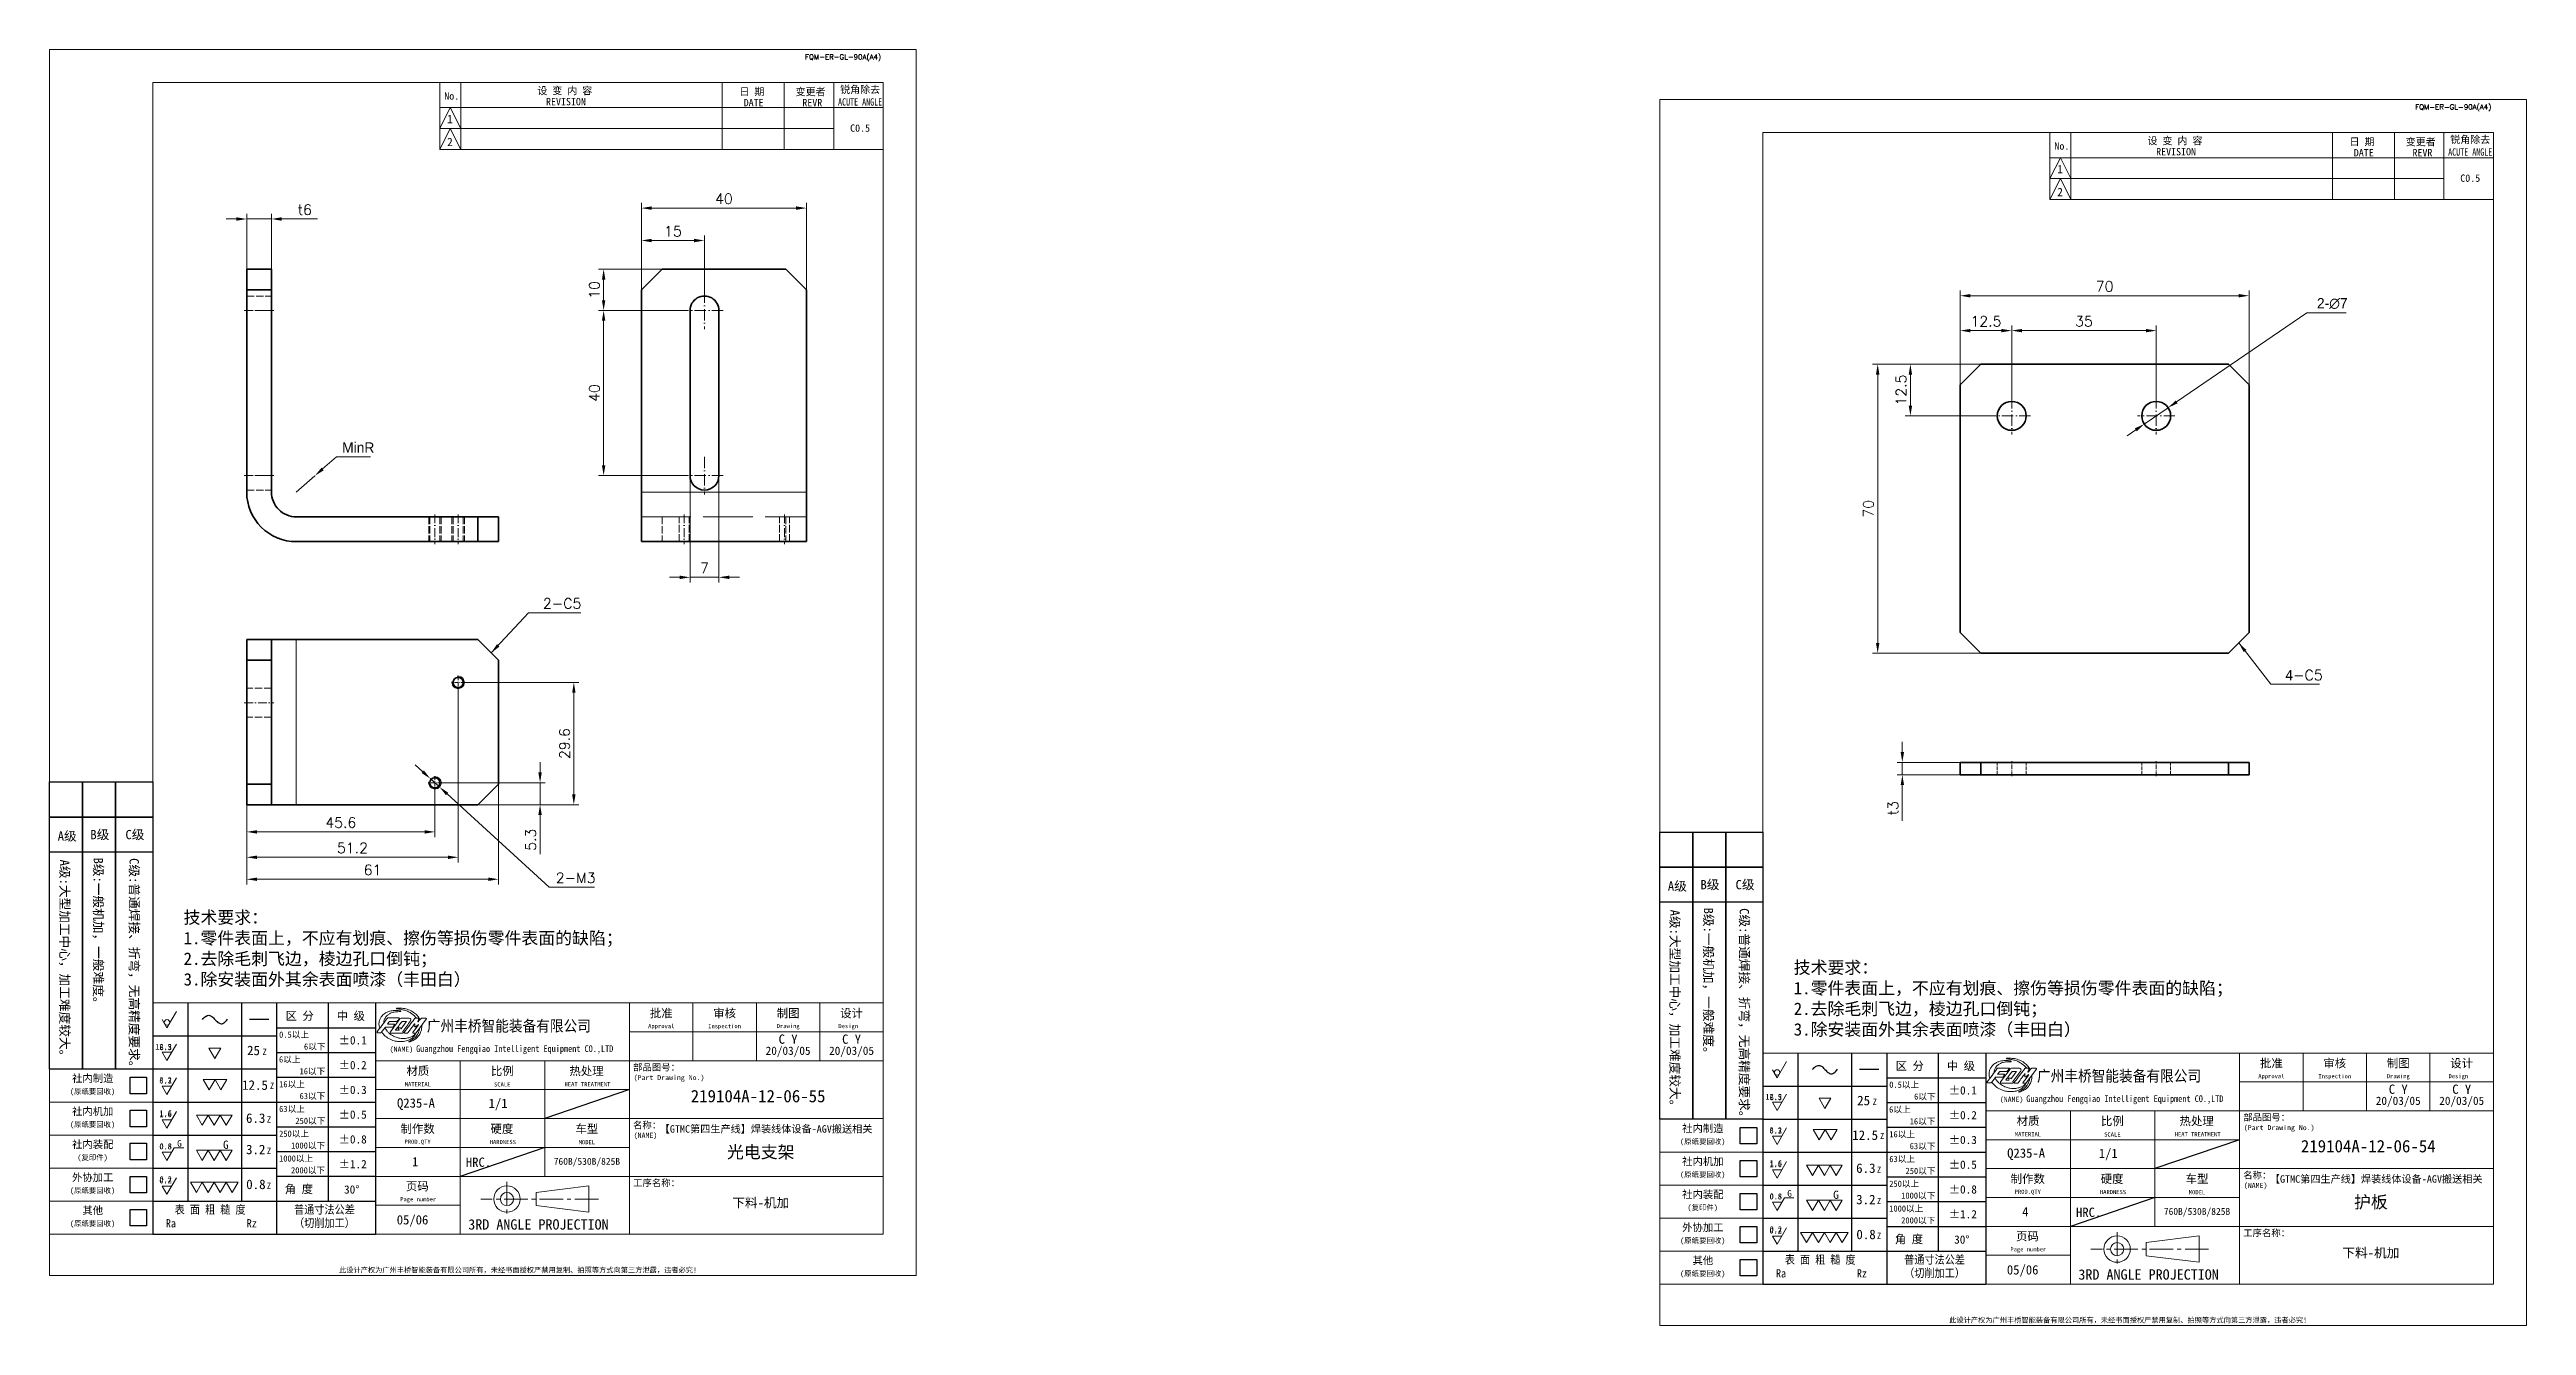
# Model space of a CAD drawing. Header units: millimetres. Extents: x -168473 to -148463, y 295526 to 306160.
# Drawn here: x -165529 to -164929, y 305098 to 305408 of the extents above; entities that cross this region are included whole.
import ezdxf
from ezdxf.enums import TextEntityAlignment as Align

# ---------------------------------------------------------------- set-up
doc = ezdxf.new("R2010")
doc.units = ezdxf.units.MM
for name, pattern in [('CENTER2', [28.575, 19.05, -3.175, 3.175, -3.175]), ('DASHDOT', [18.5, 12, -3, 0.5, -3]), ('DASHED', [15, 12, -3])]:
    doc.linetypes.add(name, pattern=pattern)
for name, color, linetype, lineweight in [('A4', 3, 'Continuous', 20), ('图框', 7, 'Continuous', 20), ('尺寸线', 3, 'Continuous', 13), ('文字', 1, 'Continuous', 13), ('细实线', 4, 'Continuous', 25)]:
    doc.layers.add(name, color=color, linetype=linetype, lineweight=lineweight)
doc.layers.add('MARK', color=7, linetype='Continuous')
doc.styles.add('CH-1', font='')
doc.styles.add('MX_NOTE_STANDARD', font='txt.shx', dxfattribs={"bigfont": 'extfont.shx'})
doc.styles.get("Standard").update_dxf_attribs({"font": 'txt', "bigfont": 'gbcbig.shx'})
doc.styles.get('CH-1').set_extended_font_data('SimSun')
doc.dimstyles.new('副本01', dxfattribs={"dimtxt": 2.5, "dimasz": 2.5, "dimexe": 1.25, "dimexo": 0, "dimgap": 1, "dimtad": 1, "dimdsep": 46, "dimtxsty": 'Standard', "dimcen": 1, "dimclrd": 3, "dimclre": 3, "dimclrt": 1, "dimadec": 1, "dimazin": 2, "dimtfac": 1, "dimtmove": 0, "dimatfit": 3, "dimfxl": 0, "dimtolj": 1, "dimlwd": -1, "dimlwe": -1, "dimarcsym": 0})
doc.dimstyles.new('副本01$3', dxfattribs={"dimtxt": 2.5, "dimasz": 2.5, "dimexe": 1.25, "dimexo": 0, "dimgap": 1, "dimtad": 1, "dimtih": 1, "dimtoh": 1, "dimdsep": 46, "dimtxsty": 'Standard', "dimcen": 1, "dimclrd": 3, "dimclre": 3, "dimclrt": 1, "dimadec": 1, "dimazin": 2, "dimtfac": 1, "dimtmove": 0, "dimatfit": 3, "dimfxl": 0, "dimtolj": 1, "dimlwd": -1, "dimlwe": -1, "dimarcsym": 0})
doc.dimstyles.new('副本01$4', dxfattribs={"dimtxt": 2.5, "dimasz": 2.5, "dimexe": 1.25, "dimexo": 0, "dimgap": 1, "dimtad": 1, "dimtih": 1, "dimtoh": 1, "dimdsep": 46, "dimtxsty": 'Standard', "dimcen": 1, "dimclrd": 3, "dimclre": 3, "dimclrt": 1, "dimadec": 1, "dimazin": 2, "dimtfac": 1, "dimtmove": 0, "dimatfit": 3, "dimfxl": 0, "dimtolj": 1, "dimlwd": -1, "dimlwe": -1, "dimarcsym": 0})

msp = doc.modelspace()

# ---------------------------------------------------------------- texts
at = {"layer": '尺寸线', "color": 1, "char_height": 2.5, "width": 22.13983, "attachment_point": 7}
for s, insert in [('\\A1;2-C5', (-165409.633, 305272.074, 250.081)), ('\\A1;{\\Fg13f12d,@extfont2|c134;4}-C5', (-164987.479, 305254.735))]:
    msp.add_mtext(s, dxfattribs=dict(at, insert=insert))
at = {"layer": '文字', "color": 1, "linetype": 'Continuous', "style": 'CH-1'}
for s, height, p in [('219104A-12-06-55', 3, (-165357.494, 305153.944)), ('Q235-A', 2.25, (-165440.389, 305152.028)), ('1/1', 2.25, (-165420.493, 305152.028)), ('【GTMC第四生产线】焊装线体设备-AGV搬送相关', 1.8, (-165355.57, 305146.071, 250.081)), ('219104A-12-06-54', 3, (-164967.398, 305141.816, -250.081)), ('1', 2.25, (-165440.58, 305138.072)), ('光电支架', 3, (-165356.856, 305140.482)), ('Q235-A', 2.25, (-165050.292, 305139.901, -250.081)), ('1/1', 2.25, (-165030.396, 305139.901, -250.081)), ('【GTMC第四生产线】焊装线体设备-AGV搬送相关', 1.8, (-164965.473, 305133.943)), ('05/06', 2.25, (-165441.222, 305123.816)), ('4', 2.25, (-165050.484, 305125.945, -250.081)), ('护板', 3, (-164966.76, 305128.355, -250.081)), ('05/06', 2.25, (-165051.125, 305111.688, -250.081))]:
    msp.add_text(s, height=height, dxfattribs=at).set_placement(p, align=Align.MIDDLE)
at = {"layer": '文字', "color": 1, "linetype": 'Continuous', "char_height": 3, "width": 37773.01773, "attachment_point": 7, "style": 'CH-1'}
for insert in [(-165496.686, 305180.365, 250.081), (-165106.59, 305168.237)]:
    msp.add_mtext('\\A1;技术要求：\\P1.零件表面上，不应有划痕、擦伤等损伤零件表面的缺陷；\\P2.去除毛刺飞边，棱边孔口倒钝；\\P3.除安装面外其余表面喷漆（丰田白）', dxfattribs=dict(at, insert=insert))

# ---------------------------------------------------------------- blocks, each defined once
blk = doc.blocks.new('A$C34C2392C')
at = {"linetype": 'CENTER2', "ltscale": 0.3}
for p, q in [((16.64, 0), (-11.88, 0)), ((-5.53, 4.13), (-5.53, -4.13))]:
    blk.add_line(p, q, dxfattribs=at)
for p, q in [((1.54, 1.6), (14.34, 3.2)), ((1.54, -1.6), (1.54, 1.6)), ((14.34, 3.2), (14.34, -3.2)), ((14.34, -3.2), (1.54, -1.6))]:
    blk.add_line(p, q)
for radius in [3.2, 1.6]:
    blk.add_arc((-5.53, 0), radius, 0, 359.98938)
blk = doc.blocks.new('A$C67844AE1')
for p, q in [((-492, 112), (0, 112)), ((-246, 112), (-246, -112)), ((-184.5, 112), (-184.5, 56)), ((-123, 112), (-123, 56)), ((-61.5, 112), (-61.5, 56)), ((0, -112), (0, 112)), ((-246, 84), (0, 84)), ((-492, 68), (-492, -112)), ((-492, 68), (-492, -112)), ((-492, -112), (-492, 68)), ((-492, 68), (-492, -112)), ((-492, 68), (-492, -112)), ((-492, 68), (-492, -112)), ((-492, 68), (-492, -112)), ((-492, 68), (-492, -112)), ((-492, 68), (-492, -112)), ((-492, -112), (-492, 68)), ((-492, 68), (-492, -112)), ((-492, 68), (-492, -112)), ((-492, 68), (-492, -112)), ((-492, 68), (-492, -112)), ((-492, 56), (0, 56)), ((-410, 56), (-410, -112)), ((-328, 56), (-328, -56)), ((-492, 28), (-246, 28)), ((-492, 0), (0, 0)), ((-492, -28), (-246, -28)), ((-492, -56), (0, -56)), ((-492, -84), (-410, -84)), ((-492, -112), (0, -112))]:
    blk.add_line(p, q)
at = {"color": 4, "ltscale": 0.5}
for p, q in [((-468.4, 96.5), (-477.7, 84.1)), ((-467.1, 97.2), (-459.4, 97.2)), ((-451, 97.2), (-453.6, 97.2)), ((-452.7, 83.1), (-442.9, 96.3)), ((-447.5, 97.2), (-443.3, 97.2)), ((-487, 83.1), (-490.1, 83.1)), ((-482.7, 88.4), (-486.5, 83.4)), ((-478.7, 93.9), (-480.4, 91.7)), ((-477, 82.8), (-466, 82.8)), ((-473.8, 90.8), (-475.1, 88.9)), ((-469.3, 85.8), (-472.6, 85.8)), ((-469.2, 85.9), (-470.1, 87.3)), ((-467.8, 87.8), (-469.9, 87.8)), ((-467.8, 87.8), (-467.4, 87.1)), ((-463.8, 82.8), (-461.4, 82.8))]:
    blk.add_line(p, q, dxfattribs=at)
for centre, radius, start, end in [((-480, 96.4), 1.09, 90, 143.2146), ((-469.2, 97.2), 0.219, 322.847, 90), ((-467.1, 95.6), 1.64, 90, 143.1791), ((-459.4, 95.6), 1.64, 323.504, 90), ((-453.6, 96.7), 0.547, 90, 142.7605), ((-443.3, 96.6), 0.547, 323.5154, 90), ((-490.1, 83.7), 0.547, 143.2146, 270), ((-487, 83.7), 0.547, 270, 322.7804), ((-482.3, 88.1), 0.547, 90, 142.7804), ((-480.4, 91.7), 0.0547, 142.9576, 270), ((-478.7, 93.9), 0.0547, 90, 142.9576), ((-477, 83.6), 0.821, 143.1791, 270), ((-472.6, 85.8), 0.0547, 143.2802, 270), ((-471.7, 94.5), 0.547, 270, 322.847), ((-469.3, 85.8), 0.0547, 270, 30.8735), ((-467.4, 87.1), 0.0547, 209.8404, 323.8117), ((-466.4, 94.1), 0.0547, 90, 143.2802), ((-463.8, 83.4), 0.547, 142.7605, 270), ((-462.2, 94.1), 0.0547, 323.8117, 90), ((-461.4, 83.6), 0.821, 270, 323.3415), ((-455.8, 83.1), 0.274, 143.387, 270), ((-454.1, 91.8), 0.137, 354.5829, 143.4402), ((-453.1, 83.4), 0.547, 270, 323.5154), ((-450.5, 90.9), 0.137, 323.3038, 127.2693)]:
    blk.add_arc(centre, radius, start, end, dxfattribs=at)
for points, knots in [([(-480.8, 97), (-480.9, 96.9), (-481, 96.8), (-481.1, 96.7), (-484.3, 92.4), (-487.4, 88.2), (-490.6, 84)], [-0.084236, -0.084236, -0.084236, -0.084236, 0, 0, 0, 2.885251, 2.885251, 2.885251, 2.885251]), ([(-480, 97.5), (-479.8, 97.5), (-479.7, 97.5), (-479.5, 97.5), (-479.5, 97.5), (-479.5, 97.5), (-479.5, 97.5), (-476.4, 97.5), (-473.2, 97.5), (-470.1, 97.5), (-470.1, 97.5), (-470.1, 97.5), (-470.1, 97.5), (-469.8, 97.5), (-469.5, 97.5), (-469.2, 97.5)], [-0.077734, -0.077734, -0.077734, -0.077734, 0, 0, 0, 0, 0, 0, 1.729211, 1.729211, 1.729211, 1.729211, 1.729211, 1.729211, 1.885805, 1.885805, 1.885805, 1.885805]), ([(-469, 97.1), (-469.2, 96.9), (-469.4, 96.7), (-469.5, 96.5), (-469.5, 96.5), (-469.5, 96.5), (-469.5, 96.5), (-470, 95.8), (-470.6, 95.1), (-471.1, 94.4), (-471.1, 94.4), (-471.1, 94.4), (-471.1, 94.4), (-471.2, 94.3), (-471.2, 94.3), (-471.3, 94.2)], [-0.1423966, -0.1423966, -0.1423966, -0.1423966, 0, 0, 0, 0, 0, 0, 0.4822707, 0.4822707, 0.4822707, 0.4822707, 0.4822707, 0.4822707, 0.529029, 0.529029, 0.529029, 0.529029]), ([(-454.1, 97), (-454.2, 96.8), (-454.4, 96.6), (-454.5, 96.4), (-457.7, 92.2), (-460.8, 88.1), (-464, 84), (-464, 83.9), (-464.1, 83.8), (-464.2, 83.7)], [-0.140102, -0.140102, -0.140102, -0.140102, 0, 0, 0, 2.844058, 2.844058, 2.844058, 2.913465, 2.913465, 2.913465, 2.913465]), ([(-451, 97.2), (-451, 97.2), (-450.8, 97.2), (-450.4, 97), (-450.2, 96.5), (-450.3, 95.9), (-450.5, 95.2), (-450.8, 94.5), (-451, 94), (-451.1, 93.7), (-451.1, 93.6), (-451, 93.6), (-450.8, 93.6), (-450.5, 94), (-450, 94.6), (-449.2, 95.5), (-448.6, 96.3), (-448, 96.8), (-447.7, 97.1), (-447.5, 97.2)], [0, 0, 0, 0, 0.047379, 0.11361, 0.198731, 0.32589, 0.467244, 0.599055, 0.733672, 0.758899, 0.77069, 0.790267, 0.820293, 0.867992, 1.054564, 1.278066, 1.476304, 1.62487, 1.711224, 1.711224, 1.711224, 1.711224]), ([(-471.7, 94), (-471.7, 94), (-471.7, 94), (-471.8, 94), (-471.8, 94), (-471.8, 94), (-471.8, 94), (-474.1, 94), (-476.4, 94), (-478.7, 94)], [-0.012966, -0.012966, -0.012966, -0.012966, 0, 0, 0, 0, 0, 0, 1.257183, 1.257183, 1.257183, 1.257183]), ([(-469.9, 87.8), (-470, 87.8), (-470, 87.8), (-470.1, 87.7), (-470.2, 87.7), (-470.2, 87.6), (-470.2, 87.5), (-470.1, 87.4), (-470.1, 87.3), (-470.1, 87.3)], [0, 0, 0, 0, 0.0189462, 0.0330559, 0.0436533, 0.0575788, 0.0766083, 0.0956988, 0.1082528, 0.1082528, 0.1082528, 0.1082528]), ([(-456, 83.3), (-455.9, 83.5), (-455.7, 83.7), (-455.6, 83.9), (-455.6, 83.9), (-455.6, 83.9), (-455.6, 83.9), (-453.8, 86.2), (-452.1, 88.5), (-450.4, 90.9)], [-0.132838, -0.132838, -0.132838, -0.132838, 0, 0, 0, 0, 0, 0, 1.591518, 1.591518, 1.591518, 1.591518])]:
    blk.add_open_spline(points, degree=3, knots=knots, dxfattribs=at)
at = {"color": 3, "ltscale": 0.5}
for points, knots in [([(-488, 87.4), (-488.3, 88.2), (-488.6, 89.5), (-488.8, 91.4), (-488.7, 93), (-488.5, 94.5), (-488, 95.9), (-487.3, 97.3), (-486.5, 98.5), (-485.6, 99.9), (-484.1, 101.2), (-482.1, 102.5), (-479.6, 103.7), (-476.6, 104.5), (-473.5, 104.7), (-470.8, 104.7), (-469, 104.5), (-468.1, 104.3), (-467.6, 104.2), (-467.4, 104.1), (-467.4, 103.8), (-467.5, 103.6), (-467.7, 103.6), (-467.8, 103.6)], [0.033361, 0.033361, 0.033361, 0.033361, 0.471833, 0.793856, 1.06763, 1.327784, 1.632518, 1.904259, 2.171672, 2.434164, 2.811787, 3.221221, 3.771763, 4.287691, 4.918993, 5.487196, 5.736969, 5.935719, 6.004988, 6.011363, 6.068145, 6.111246, 6.151841, 6.151841, 6.151841, 6.151841]), ([(-467.8, 103.6), (-468.7, 103.6), (-471.1, 103.6), (-474.8, 103.2), (-478.3, 101.8), (-481.1, 99.8), (-483, 97.3), (-484, 94.8), (-484, 93.4), (-483.9, 92.9)], [0, 0, 0, 0, 0.511401, 1.333961, 2.006207, 2.544799, 3.201133, 3.690752, 3.982461, 3.982461, 3.982461, 3.982461]), ([(-471.9, 106.8), (-471.9, 106.8), (-471.9, 106.9), (-471.1, 106.9), (-470.1, 107), (-468.3, 106.9), (-466.3, 106.9), (-463.9, 106.7), (-461.4, 105.9), (-458.9, 105.1), (-456.8, 104), (-455, 102.8), (-453.4, 101.6), (-451.6, 99.9), (-450.3, 98.1), (-449.4, 96.7), (-449.1, 95.9), (-449, 95.7)], [0, 0, 0, 0, 0.013513, 0.041806, 0.340693, 0.661167, 1.001786, 1.450195, 1.93793, 2.441413, 2.919246, 3.201062, 3.624217, 4.053268, 4.510623, 4.853859, 4.962074, 4.962074, 4.962074, 4.962074]), ([(-486.1, 83.9), (-485.6, 83.2), (-484.1, 81), (-480.4, 78), (-475.7, 75.7), (-470.4, 74.5), (-465.2, 74.6), (-460.4, 75.6), (-456.8, 77.7), (-454.7, 79.8), (-453.7, 81.1), (-453.4, 81.9), (-453.8, 82), (-453.8, 81.9), (-453.9, 81.8)], [0.008574, 0.008574, 0.008574, 0.008574, 0.511088, 1.461558, 2.551285, 3.372869, 4.408758, 5.360341, 6.07413, 6.646139, 6.965728, 7.014048, 7.055407, 7.097199, 7.097199, 7.097199, 7.097199]), ([(-453.9, 81.8), (-454.2, 81.5), (-455.1, 80.3), (-457.5, 79.1), (-460.3, 78.2), (-463.1, 77.6), (-465.7, 77.6), (-468.2, 77.7), (-470.3, 78.3), (-472.4, 78.9), (-474.6, 79.8), (-476.8, 81.1), (-479, 82.6), (-480.7, 84.6), (-482.1, 86.3), (-482.8, 87.5), (-483, 88)], [0, 0, 0, 0, 0.227272, 0.804496, 1.430419, 1.862632, 2.367125, 2.88024, 3.204387, 3.579335, 4.036384, 4.516387, 4.985288, 5.507707, 5.907232, 6.223175, 6.223175, 6.223175, 6.223175]), ([(-449.4, 87.5), (-449.5, 86.9), (-449.6, 86.1), (-449.9, 84.8), (-450.4, 83.8), (-450.8, 82.6), (-451.5, 81.6), (-452.2, 80.2), (-453.2, 79.2), (-454.3, 78), (-455.6, 77.1), (-457, 76.1), (-458.4, 75.4), (-459.2, 74.9), (-459.9, 74.7), (-459.9, 74.2), (-459.7, 74.2), (-459.5, 74.2)], [0.004933, 0.004933, 0.004933, 0.004933, 0.333622, 0.498315, 0.724349, 0.934741, 1.17012, 1.401267, 1.780901, 1.94954, 2.292483, 2.648069, 2.865789, 3.139575, 3.199954, 3.253921, 3.331828, 3.331828, 3.331828, 3.331828]), ([(-459.5, 74.2), (-459.1, 74.3), (-457.8, 74.6), (-455.9, 75.5), (-453.8, 76.8), (-452, 78), (-450.5, 79.8), (-449.2, 81.6), (-448.2, 83.9), (-447.3, 86.8), (-447.3, 89.1), (-447.3, 90.4)], [0, 0, 0, 0, 0.196818, 0.752706, 1.133972, 1.558354, 1.94217, 2.414014, 2.774875, 3.316286, 4.02771, 4.02771, 4.02771, 4.02771])]:
    blk.add_open_spline(points, degree=3, knots=knots, dxfattribs=at)
blk.add_spline([(-471.9, 106.8), (-471.8, 106.5), (-471.3, 106.3), (-470, 106.2), (-468.7, 106), (-466.8, 105.7), (-464.7, 105.2), (-462.9, 104.7), (-461.1, 104), (-459.4, 103.1), (-457.9, 102.2), (-455.3, 100.3), (-454.1, 99.3), (-453.6, 98.7), (-452.3, 97.2)], degree=3, dxfattribs=at)
at = {"color": 4, "ltscale": 0.5}
for points in [[(-476, 88.6), (-478.1, 88.6), (-480.2, 88.6), (-482.3, 88.6)], [(-474.4, 91.6), (-476.4, 91.6), (-478.4, 91.6), (-480.4, 91.6)], [(-466.4, 94.2), (-468.5, 91.4), (-470.5, 88.6), (-472.6, 85.9)], [(-462.2, 94.1), (-463.9, 91.8), (-465.6, 89.4), (-467.3, 87.1)], [(-466.4, 94.2), (-465, 94.2), (-463.6, 94.2), (-462.2, 94.2)], [(-458.1, 94.6), (-460.6, 91.2), (-463.1, 87.8), (-465.6, 84.4)], [(-454.2, 91.9), (-456, 89.4), (-457.9, 86.9), (-460.7, 83.1)], [(-455.8, 82.9), (-454.9, 82.9), (-454, 82.9), (-453.1, 82.9)], [(-454.1, 89.6), (-454.1, 90.3), (-454, 91.1), (-453.9, 91.8)], [(-453.1, 89.1), (-452.3, 89.7), (-451.4, 90.4), (-450.6, 91.1)]]:
    blk.add_open_spline(points, degree=3, dxfattribs=at)
for points in [[(-476, 88.6), (-475.6, 88.6), (-475.4, 88.7), (-475.3, 88.7), (-475.1, 88.9)], [(-473.8, 90.8), (-473.7, 91), (-473.7, 91.2), (-473.8, 91.4), (-474, 91.5), (-474.2, 91.6), (-474.4, 91.6)], [(-465.6, 84.4), (-465.6, 84.3), (-465.6, 84.2), (-465.5, 84), (-465.4, 83.8), (-465.2, 83.4), (-465.1, 83.3), (-465.1, 83.1), (-465.4, 83), (-465.7, 82.9), (-466, 82.8)], [(-454.1, 89.6), (-454.2, 89.2), (-454.1, 89), (-454, 88.8), (-453.8, 88.8), (-453.6, 88.8), (-453.4, 88.9), (-453.1, 89.1)]]:
    blk.add_spline(points, degree=3, dxfattribs=at)
at = {"layer": '细实线', "color": 0, "linetype": 'Continuous'}
for p, q in [((-492, 112), (-492, 56)), ((-492, 68), (-492, -112)), ((-492, 68), (-492, -112)), ((-492, 68), (-492, -112))]:
    blk.add_line(p, q, dxfattribs=at)
at = {"lineweight": 35, "xscale": 4, "yscale": 4, "zscale": 4}
blk.add_blockref('A$C34C2392C', (-342.6, -78), dxfattribs=at)
at = {"style": 'CH-1'}
for s, height, p in [('批准', 8.11, (-215.2, 102.3)), ('审核', 8.11, (-153.8, 102.3)), ('制图', 8.11, (-92.2, 102.3)), ('设计', 8.11, (-30.8, 102.3)), ('Approval', 4.06, (-215.2, 89.1)), ('Inspection', 4.06, (-153.8, 89.1)), ('Drawing', 4.06, (-92.2, 89.1)), ('Design  ', 4.06, (-30.8, 89.1)), ('比例', 8.11, (-369.3, 46.3)), ('MATERIAL', 4.06, (-451.1, 33.3)), ('SCALE', 4.06, (-369.3, 33.1)), ('制作数', 8.11, (-451.3, -9.7)), ('PROD.QTY', 4.06, (-451.3, -22.9)), ('车型', 8.11, (-287.3, -9.7)), ('MODEL', 4.06, (-287.3, -22.9)), ('3RD ANGLE PROJECTION', 10, (-334.2, -102.6))]:
    blk.add_text(s, height=height, dxfattribs=at).set_placement(p, align=Align.MIDDLE)
at = {"lineweight": 35, "style": 'CH-1'}
for s, height, p in [('(NAME)', 4.87, (-478.4, 64.7)), ('部品图号：', 6.49, (-242.5, 46.4)), ('(Part Drawing No.)', 4.868, (-241.9, 37.3)), ('名称：', 6.49, (-242.5, -9.6)), ('(NAME)', 4.87, (-241.9, -18.7)), ('工序名称：', 6.49, (-242.5, -65.6))]:
    blk.add_text(s, height=height, dxfattribs=at).set_placement(p)
at = {"style": 'CH-1'}
blk.add_text('材质', height=8.11, dxfattribs=at).set_placement((-462.1, 42.2))
at = {"lineweight": 35, "style": 'CH-1'}
for s, height, p in [('热处理', 8.11, (-287.6, 46.3)), ('HEAT TREATMENT', 4.055, (-286.7, 33.3)), ('硬度', 8.11, (-369.6, -9.7)), ('HARDNESS', 4.06, (-368.7, -22.7)), ('HRC.', 9, (-392.3, -42.3, -1000.3)), ('页码', 8.11, (-451.6, -65.7)), ('Page number', 4.055, (-450.7, -78.7))]:
    blk.add_text(s, height=height, dxfattribs=at).set_placement(p, align=Align.MIDDLE)
at = {"layer": 'MARK', "style": 'CH-1', "width": 0.9}
blk.add_text('广州丰桥智能装备有限公司', height=10.8, dxfattribs=at).set_placement((-442.4, 84.4))
at = {"layer": 'MARK', "insert": (-452.7, 71), "char_height": 6.5, "width": 556.951, "attachment_point": 1, "style": 'CH-1'}
blk.add_mtext('{\\W0.9;Guangzhou Fengqiao Intelligent Equipment CO.,LTD}', dxfattribs=at)
blk = doc.blocks.new('A$C32AF00EF')
for p, q in [((-1.44, 2.5), (0, 0)), ((0, 0), (2.89, 5))]:
    blk.add_line(p, q)
blk.add_circle((0, 1.67), 0.833)
blk = doc.blocks.new('A$C553B2148')
for p, q in [((1.44, 0), (-1.44, 0)), ((-1.44, 0), (0, -2.5)), ((0, -2.5), (2.89, 2.5))]:
    blk.add_line(p, q)
at = {"style": 'MX_NOTE_STANDARD'}
blk.add_attdef('12.5', text='', height=1.75, dxfattribs=at).set_placement((1.44, 0.28), align=Align.BOTTOM_RIGHT)
blk = doc.blocks.new('A$C1377093C')
for p, q in [((0, 0), (-1.44, 2.5)), ((-1.44, 2.5), (1.44, 2.5)), ((1.44, 2.5), (0, 0))]:
    blk.add_line(p, q)
blk = doc.blocks.new('A$C6D2D6B6B')
for p, q in [((0, 0), (-1.44, 2.5)), ((-1.44, 2.5), (1.44, 2.5)), ((1.44, 2.5), (0, 0)), ((1.44, 2.5), (4.33, 2.5)), ((2.89, 0), (1.44, 2.5)), ((4.33, 2.5), (2.89, 0))]:
    blk.add_line(p, q)
blk = doc.blocks.new('A$C62DD302B')
for p, q in [((-2.89, 0), (-4.33, 2.5)), ((-4.33, 2.5), (-1.44, 2.5)), ((-1.44, 2.5), (-2.89, 0)), ((-1.44, 2.5), (1.44, 2.5)), ((0, 0), (-1.44, 2.5)), ((1.44, 2.5), (0, 0)), ((2.89, 0), (1.44, 2.5)), ((1.44, 2.5), (4.33, 2.5)), ((4.33, 2.5), (2.89, 0))]:
    blk.add_line(p, q)
blk = doc.blocks.new('A$C077E39D2')
for p, q in [((-4.33, -2.5), (-5.77, 0)), ((-5.77, 0), (-2.89, 0)), ((-2.89, 0), (-4.33, -2.5)), ((-2.89, 0), (0, 0)), ((-1.44, -2.5), (-2.89, 0)), ((0, 0), (-1.44, -2.5)), ((1.44, -2.5), (0, 0)), ((0, 0), (2.89, 0)), ((2.89, 0), (1.44, -2.5)), ((4.33, -2.5), (2.89, 0)), ((2.89, 0), (5.77, 0)), ((5.77, 0), (4.33, -2.5))]:
    blk.add_line(p, q)
blk = doc.blocks.new('A$C09D43E00')
for p, q in [((1.15, 2), (-1.15, 2)), ((-1.15, 2), (0, 0)), ((0, 0), (1.78, 3.08)), ((1.78, 3.08), (4.07, 3.08))]:
    blk.add_line(p, q)
at = {"style": 'MX_NOTE_STANDARD'}
blk.add_attdef('12.5', text='', height=1.4, dxfattribs=at).set_placement((1.15, 2.22), align=Align.BOTTOM_RIGHT)
at = {"layer": '细实线', "color": 0, "style": 'CH-1'}
blk.add_text('G', height=1.6, dxfattribs=at).set_placement((2.47, 3.33))
blk = doc.blocks.new('A$C339E5D7D')
for p, q in [((-2.89, 0), (-4.33, 2.5)), ((-4.33, 2.5), (-1.44, 2.5)), ((-1.44, 2.5), (-2.89, 0)), ((-1.44, 2.5), (1.44, 2.5)), ((0, 0), (-1.44, 2.5)), ((1.44, 2.5), (0, 0)), ((2.89, 0), (1.44, 2.5)), ((1.44, 2.5), (4.33, 2.5)), ((4.33, 2.5), (2.89, 0))]:
    blk.add_line(p, q)
at = {"layer": '细实线', "color": 0, "style": 'CH-1'}
blk.add_text('G', height=2, dxfattribs=at).set_placement((2.13, 2.81))
blk = doc.blocks.new('54')
for p, q in [((5360.8, 6053.2), (5468.8, 6053.2)), ((5468.8, 6047.2), (5468.8, 5957.2)), ((5468.8, 6047.2), (5468.8, 5957.2)), ((5468.8, 5957.2), (5468.8, 6047.2)), ((5468.8, 6047.2), (5468.8, 5957.2)), ((5468.8, 6047.2), (5468.8, 5957.2)), ((5468.8, 6047.2), (5468.8, 5957.2)), ((5468.8, 6047.2), (5468.8, 5957.2)), ((5468.8, 6047.2), (5468.8, 5957.2)), ((5468.8, 6047.2), (5468.8, 5957.2)), ((5468.8, 5957.2), (5468.8, 6047.2)), ((5468.8, 6047.2), (5468.8, 5957.2)), ((5468.8, 6047.2), (5468.8, 5957.2)), ((5468.8, 6047.2), (5468.8, 5957.2)), ((5468.8, 6047.2), (5468.8, 5957.2))]:
    blk.add_line(p, q)
at = {"layer": '细实线', "color": 0, "linetype": 'Continuous'}
for p, q in [((5360.8, 6053.2), (5360.8, 5941.2)), ((5377.8, 6053.2), (5377.8, 5957.2)), ((5403.8, 6053.2), (5403.8, 5957.2)), ((5420.8, 6053.2), (5420.8, 5941.2)), ((5445.8, 6053.2), (5445.8, 5957.2)), ((5468.8, 6053.2), (5468.8, 5941.2)), ((5360.8, 6037.2), (5420.8, 6037.2)), ((5407.7, 6045.3), (5417, 6045.3)), ((5420.8, 6041.2), (5468.8, 6041.2)), ((5468.8, 6047.2), (5468.8, 5957.2)), ((5468.8, 6047.2), (5468.8, 5957.2)), ((5468.8, 6047.2), (5468.8, 5957.2)), ((5420.8, 6029.2), (5468.8, 6029.2)), ((5360.8, 6021.2), (5420.8, 6021.2)), ((5420.8, 6017.2), (5468.8, 6017.2)), ((5360.8, 6005.2), (5420.8, 6005.2)), ((5420.8, 6005.2), (5468.8, 6005.2)), ((5360.8, 5989.2), (5420.8, 5989.2)), ((5420.8, 5993.2), (5468.8, 5993.2)), ((5420.8, 5981.2), (5468.8, 5981.2)), ((5360.8, 5973.2), (5420.8, 5973.2)), ((5420.8, 5969.2), (5468.8, 5969.2)), ((5360.8, 5957.2), (5468.8, 5957.2)), ((5360.8, 5957.2), (5468.8, 5957.2)), ((5360.8, 5941.2), (5468.8, 5941.2))]:
    blk.add_line(p, q, dxfattribs=at)
at = {"layer": '细实线', "color": 0, "linetype": 'Continuous', "start_tangent": (0.606347, 0.7952), "end_tangent": (0.584547, 0.81136)}
blk.add_spline([(5384.9, 6045.2), (5386.3, 6046.6), (5388, 6047.2), (5389.5, 6046.6), (5390.9, 6045.2), (5392.4, 6043.8), (5393.9, 6043.1), (5395.6, 6043.8), (5397, 6045.3)], degree=3, dxfattribs=at)
for name, p, xscale, yscale, zscale in [('A$C32AF00EF', (5367.7, 6041.1), 1.600000000000364, 1.600000000000364, 1.600000000000364), ('A$C1377093C', (5390.9, 6026.3), 2, 2, 2), ('A$C6D2D6B6B', (5388.1, 6011.1), 2, 2, 2), ('A$C62DD302B', (5390.6, 5993.9), 2, 2, 2), ('A$C077E39D2', (5390.6, 5966.3), 2, 2, 2)]:
    blk.add_blockref(name, p, dxfattribs=dict(xscale=xscale, yscale=yscale, zscale=zscale))
ref = blk.add_blockref('A$C553B2148', (5367.7, 6029.3), dxfattribs=dict(xscale=1.600000000000364, yscale=1.600000000000364, zscale=1.600000000000364))
ref.add_attrib('12.5', '12.5', dxfattribs={"height": 2.8, "style": 'CH-1'}).set_placement((5370, 6029.8), align=Align.BOTTOM_RIGHT)
ref = blk.add_blockref('A$C553B2148', (5367.7, 6012.9), dxfattribs=dict(xscale=1.600000000000364, yscale=1.600000000000364, zscale=1.600000000000364))
ref.add_attrib('12.5', '6.3', dxfattribs={"height": 2.8, "style": 'CH-1'}).set_placement((5370, 6013.3), align=Align.BOTTOM_RIGHT)
ref = blk.add_blockref('A$C553B2148', (5367.7, 5996.6), dxfattribs=dict(xscale=1.600000000000364, yscale=1.600000000000364, zscale=1.600000000000364))
ref.add_attrib('12.5', '1.6', dxfattribs={"height": 2.8, "style": 'CH-1'}).set_placement((5370, 5997), align=Align.BOTTOM_RIGHT)
at = {"lineweight": 35}
ref = blk.add_blockref('A$C09D43E00', (5367.7, 5976.9), dxfattribs=dict(at, xscale=2, yscale=2, zscale=2))
ref.add_attrib('12.5', '0.8', dxfattribs={"height": 2.8, "style": 'CH-1'}).set_placement((5370, 5981.4), align=Align.BOTTOM_RIGHT)
at = {"lineweight": 35, "xscale": 2, "yscale": 2, "zscale": 2}
blk.add_blockref('A$C339E5D7D', (5390.6, 5976.9), dxfattribs=at)
ref = blk.add_blockref('A$C553B2148', (5367.7, 5964.5), dxfattribs=dict(xscale=1.600000000000364, yscale=1.600000000000364, zscale=1.600000000000364))
ref.add_attrib('12.5', '0.2', dxfattribs={"height": 2.8, "style": 'CH-1'}).set_placement((5370, 5964.9), align=Align.BOTTOM_RIGHT)
at = {"style": 'CH-1', "width": 0.9}
for s, p in [('表 面 粗 糙 度', (5388.6, 5953.2)), ('普通寸法公差', (5444, 5953.2)), ('Ra              Rz', (5389.2, 5946.4)), ('（切削加工）', (5444, 5946.7))]:
    blk.add_text(s, height=4, dxfattribs=at).set_placement(p, align=Align.MIDDLE)
at = {"layer": '细实线', "color": 0, "style": 'CH-1'}
for s, height, p in [('区 分', 4, (5432, 6047)), ('中 级', 4, (5456.8, 6047)), ('0.5以上', 3, (5429.3, 6037.9)), ('6以上', 3, (5427.2, 6025.9)), ('6以下', 3, (5439.3, 6032.1)), ('16以上', 3, (5428.3, 6013.9)), ('16以下', 3, (5438.2, 6020.1)), ('63以上', 3, (5428.3, 6001.9)), ('63以下', 3, (5438.2, 6008.1)), ('250以上', 3, (5429.3, 5989.9)), ('250以下', 3, (5437.2, 5996.1)), ('1000以上', 3, (5430.3, 5977.9)), ('1000以下', 3, (5436.1, 5984.1)), ('角 度', 4, (5431.6, 5963.1)), ('2000以下', 3, (5436.1, 5972.1))]:
    blk.add_text(s, height=height, dxfattribs=at).set_placement(p, align=Align.MIDDLE)
for s, height, p in [('%%P0.1', 4, (5450.9, 6033.1)), ('6.3', 2.94, (5364.1, 6030.3)), ('25', 4.6, (5406.5, 6027.9)), ('Z', 3, (5414, 6028)), ('%%P0.2', 4, (5450.9, 6021.1)), ('3.2', 2.94, (5364.1, 6014.3)), ('12.5', 4.6, (5404.1, 6011.1)), ('Z', 3, (5417.6, 6011.5)), ('%%P0.3', 4, (5450.9, 6009.1)), ('1.6', 2.94, (5364.1, 5998.3)), ('%%P0.5', 4, (5450.9, 5997.1)), ('6.3', 4.6, (5406, 5995.1)), ('Z', 3, (5416.1, 5995.2)), ('%%P0.8', 4, (5450.9, 5985.1)), ('0.8', 2.94, (5364.1, 5982.3)), ('3.2', 4.6, (5406, 5979.9)), ('Z', 3, (5416.1, 5980)), ('%%P1.2', 4, (5450.9, 5973.1)), ('0.2', 2.94, (5364.1, 5966.3)), ('0.8', 4.6, (5406.1, 5963)), ('Z', 3, (5416.1, 5963.1)), ('30°', 4, (5453.5, 5960.8))]:
    blk.add_text(s, height=height, dxfattribs=at).set_placement(p)
blk = doc.blocks.new('fenlei')
at = {"layer": '图框'}
for points in [[(-25, 32), (0, 32), (0, 40), (-25, 40)], [(-25, 24), (0, 24), (0, 32), (-25, 32)], [(-25, 16), (0, 16), (0, 24), (-25, 24)], [(-25, 8), (0, 8), (0, 16), (-25, 16)], [(-25, 0), (0, 0), (0, 8), (-25, 8)]]:
    blk.add_lwpolyline(points, close=True, dxfattribs=at)
at = {"layer": '细实线'}
for points in [[(-5.5, 38), (-1.5, 38), (-1.5, 34), (-5.5, 34)], [(-5.5, 30), (-1.5, 30), (-1.5, 26), (-5.5, 26)], [(-5.5, 22), (-1.5, 22), (-1.5, 18), (-5.5, 18)], [(-5.5, 14), (-1.5, 14), (-1.5, 10), (-5.5, 10)], [(-5.5, 6), (-1.5, 6), (-1.5, 2), (-5.5, 2)]]:
    blk.add_lwpolyline(points, close=True, dxfattribs=at)
at = {"style": 'CH-1'}
for s, height, p in [('社内制造', 1.836, (-14.54, 37.8)), ('(原纸要回收)', 1.285, (-14.58, 34.52)), ('社内机加', 1.836, (-14.54, 29.8)), ('(原纸要回收)', 1.285, (-14.58, 26.52)), ('社内装配', 1.836, (-14.54, 21.8)), ('(复印件)', 1.285, (-14.58, 18.52)), ('外协加工', 1.836, (-14.54, 13.8)), ('(原纸要回收)', 1.285, (-14.58, 10.52)), ('其他', 1.836, (-14.54, 5.8)), ('(原纸要回收)', 1.285, (-14.58, 2.52))]:
    blk.add_text(s, height=height, dxfattribs=at).set_placement(p, align=Align.MIDDLE)
blk = doc.blocks.new('机加分类')
at = {"layer": '细实线'}
for p, q in [((-94, -8.5), (-94, 0)), ((-94, 0), (-86, 0)), ((-86, -8.5), (-86, 0)), ((-86, 0), (-78, 0)), ((-86, 0), (-86, -8.5)), ((-78, -8.5), (-78, 0)), ((-78, 0), (-69, 0)), ((-78, 0), (-78, -8.5)), ((-69, 0), (-69, -8.5)), ((-86, -8.5), (-94, -8.5)), ((-94, -17), (-94, -8.5)), ((-94, -8.5), (-86, -8.5)), ((-78, -8.5), (-86, -8.5)), ((-86, -17), (-86, -8.5)), ((-86, -8.5), (-78, -8.5)), ((-86, -8.5), (-86, -17)), ((-69, -8.5), (-78, -8.5)), ((-78, -17), (-78, -8.5)), ((-78, -8.5), (-69, -8.5)), ((-78, -8.5), (-78, -17)), ((-69, -8.5), (-69, -17)), ((-86, -17), (-94, -17)), ((-94, -69.55), (-94, -17)), ((-78, -17), (-86, -17)), ((-86, -69.55), (-86, -17)), ((-86, -17), (-86, -69.55)), ((-69, -17), (-78, -17)), ((-78, -69.55), (-78, -17)), ((-78, -17), (-78, -69.55)), ((-69, -17), (-69, -69.55)), ((-86, -69.55), (-94, -69.55)), ((-78, -69.55), (-86, -69.55)), ((-69, -69.55), (-78, -69.55))]:
    blk.add_line(p, q, dxfattribs=at)
at = {"layer": '文字', "color": 1, "linetype": 'Continuous', "style": 'CH-1'}
blk.add_text('A级', height=2.25, dxfattribs=at).set_placement((-89.72, -14.22, -250.08), align=Align.CENTER)
for s, p in [('B级', (-81.81, -12.71, -250.08)), ('C级', (-73.31, -12.71, -250.08))]:
    blk.add_text(s, height=2.25, dxfattribs=at).set_placement(p, align=Align.MIDDLE)
for s, p in [('A级:大型加工中心，加工难度较大。', (-90.3, -43.36)), ('B级:一般机加，一般难度。', (-82.16, -36.72)), ('C级:普通焊接、折弯，无高精度要求。', (-73.47, -44.53))]:
    blk.add_text(s, height=2.25, rotation=270, dxfattribs=at).set_placement(p, align=Align.MIDDLE)
blk = doc.blocks.new('1比1 竖框')
at = {"layer": '图框'}
for p, q in [((0, 0), (0, 297)), ((0, 297), (210, 297)), ((178, 297), (202, 297)), ((210, 297), (210, 0)), ((25, 289), (202, 289)), ((25, 10), (25, 289)), ((25, 272.79), (25, 289)), ((94.55, 272.79), (94.55, 289)), ((99.62, 289), (99.62, 272.79)), ((163, 289), (163, 272.79)), ((163, 289), (163, 272.79)), ((163, 289), (163, 272.79)), ((163, 289), (163, 272.79)), ((163, 289), (163, 272.79)), ((178, 289), (178, 272.79)), ((178, 289), (178, 272.79)), ((178, 289), (178, 272.79)), ((178, 289), (178, 272.79)), ((178, 289), (178, 272.79)), ((178, 289), (202, 289)), ((178, 289), (202, 289)), ((178, 289), (202, 289)), ((178, 289), (202, 289)), ((202, 289), (178, 289)), ((190, 289), (190, 272.79)), ((190, 289), (190, 272.79)), ((190, 289), (190, 272.79)), ((190, 289), (190, 272.79)), ((190, 289), (190, 272.79)), ((202, 289), (202, 10)), ((94.55, 277.86), (97.09, 282.93)), ((94.55, 282.93), (190, 282.93)), ((94.55, 282.93), (190, 282.93)), ((94.55, 282.93), (190, 282.93)), ((94.55, 282.93), (190, 282.93)), ((97.09, 282.93), (99.62, 277.86)), ((190, 282.93), (202, 282.93)), ((190, 282.93), (202, 282.93)), ((190, 282.93), (202, 282.93)), ((190, 282.93), (202, 282.93)), ((94.55, 272.79), (97.09, 277.86)), ((94.55, 277.86), (190, 277.86)), ((94.55, 277.86), (190, 277.86)), ((94.55, 277.86), (190, 277.86)), ((94.55, 277.86), (190, 277.86)), ((97.09, 277.86), (99.62, 272.79)), ((94.55, 272.79), (202, 272.79)), ((202, 272.79), (94.55, 272.79)), ((94.55, 272.79), (202, 272.79)), ((94.55, 272.79), (202, 272.79)), ((30.07, 10), (202, 10)), ((210, 0), (0, 0))]:
    blk.add_line(p, q, dxfattribs=at)
blk.add_blockref('机加分类', (94, 119.55))
for name, p, xscale, yscale, zscale in [('54', (-2655.4, -2960.59), 0.5, 0.5, 0.5), ('A$C67844AE1', (202, 38), 0.25, 0.25, 0.25)]:
    blk.add_blockref(name, p, dxfattribs=dict(at, xscale=xscale, yscale=yscale, zscale=zscale))
blk.add_blockref('fenlei', (25, 10), dxfattribs=at)
at = {"layer": '图框', "style": 'CH-1'}
for s, height, p in [('设 变 内 容', 1.775, (124.84, 287.09)), ('锐角除去', 1.775, (196.38, 287.37)), ('No.', 1.775, (97.45, 285.73)), ('REVISION', 1.775, (125.11, 284.38)), ('日 期', 1.775, (170.17, 286.84)), ('DATE', 1.775, (170.59, 284.13)), ('变更者', 1.775, (184.38, 286.84)), ('REVR', 1.775, (184.8, 284.13)), ('1', 2.03, (97, 280.16)), ('C0.5', 1.775, (196.38, 277.97)), ('2', 2.03, (97, 274.61))]:
    blk.add_text(s, height=height, dxfattribs=at).set_placement(p, align=Align.MIDDLE)
at = {"layer": '图框', "style": 'CH-1', "width": 0.7}
blk.add_text('ACUTE ANGLE', height=1.7746, dxfattribs=at).set_placement((196.38, 284.31), align=Align.MIDDLE)
at = {"layer": '图框', "char_height": 1.25}
for s, insert, width, attachment_point in [('{\\Ftxt,@extfont2|c134;FQM-ER-GL-90A(A4)}', (192.25, 295), 39, 5), ('{\\fSimSun|b1|i0|c134|p2;此设计产权为广州丰桥智能装备有限公司所有，未经书面授权严禁用复制、拍照等方式向第三方泄露，违者必究!}', (113.5, 0.5), 177, 8)]:
    blk.add_mtext(s, dxfattribs=dict(at, insert=insert, width=width, attachment_point=attachment_point))
blk = doc.blocks.new('车型')
at = {"layer": '文字', "color": 1, "linetype": 'Continuous', "style": 'CH-1'}
blk.add_text('760B/530B/825B', height=1.6875, dxfattribs=at).set_placement((-10.31, 3.5, -250.08), align=Align.MIDDLE)
blk = doc.blocks.new('工序名称')
at = {"layer": '文字', "color": 1, "linetype": 'Continuous', "style": 'CH-1'}
blk.add_text('下料-机加', height=2.25, dxfattribs=at).set_placement((-29.69, -6.35, -250.08), align=Align.MIDDLE)
blk = doc.blocks.new('设计人员')
at = {"layer": '文字', "color": 1, "linetype": 'Continuous', "style": 'CH-1'}
blk.add_text('C Y', height=2.25, dxfattribs=at).set_placement((-7.69, -1.99), align=Align.MIDDLE)
blk = doc.blocks.new('出图人员')
at = {"layer": '文字', "color": 1, "linetype": 'Continuous', "style": 'CH-1'}
blk.add_text('C Y', height=2.25, dxfattribs=at).set_placement((-7.69, -1.99), align=Align.MIDDLE)
blk = doc.blocks.new('出图日期')
at = {"layer": '文字', "color": 1, "linetype": 'Continuous', "style": 'CH-1'}
blk.add_text('20/03/05', height=2, dxfattribs=at).set_placement((-7.69, 2.04), align=Align.MIDDLE)
blk = doc.blocks.new('设计日期')
at = {"layer": '文字', "color": 1, "linetype": 'Continuous', "style": 'CH-1'}
blk.add_text('20/03/05', height=2, dxfattribs=at).set_placement((-7.69, 2.04), align=Align.MIDDLE)
blk = doc.blocks.new('*D7582')
at = {"layer": 'Defpoints', "color": 0}
for p in [(-165018.77, 305339.43), (-165053.77, 305323.32), (-165018.77, 305323.32)]:
    blk.add_point(p, dxfattribs=at)
at = {"layer": '尺寸线', "color": 3}
for p, q in [((-165053.77, 305323.32), (-165053.77, 305340.68)), ((-165051.27, 305339.43), (-165021.27, 305339.43)), ((-165018.77, 305323.32), (-165018.77, 305340.68))]:
    blk.add_line(p, q, dxfattribs=at)
for points in [[(-165051.27, 305339.84), (-165051.27, 305339.01), (-165053.77, 305339.43)], [(-165021.27, 305339.84), (-165021.27, 305339.01), (-165018.77, 305339.43)]]:
    blk.add_solid(points, dxfattribs=at)
at = {"layer": '尺寸线', "color": 1, "insert": (-165036.27, 305341.68), "char_height": 2.5, "attachment_point": 5}
blk.add_mtext('\\A1;35', dxfattribs=at)
blk = doc.blocks.new('*D7583')
at = {"layer": 'Defpoints', "color": 0}
for p in [(-165066.27, 305339.43), (-165066.27, 305326.27), (-165053.77, 305327.46)]:
    blk.add_point(p, dxfattribs=at)
at = {"layer": '尺寸线', "color": 3}
for p, q in [((-165066.27, 305326.27), (-165066.27, 305340.68)), ((-165056.27, 305339.43), (-165063.77, 305339.43)), ((-165053.77, 305327.46), (-165053.77, 305340.68))]:
    blk.add_line(p, q, dxfattribs=at)
for points in [[(-165063.77, 305339.84), (-165063.77, 305339.01), (-165066.27, 305339.43)], [(-165056.27, 305339.84), (-165056.27, 305339.01), (-165053.77, 305339.43)]]:
    blk.add_solid(points, dxfattribs=at)
at = {"layer": '尺寸线', "color": 1, "insert": (-165060.02, 305341.68), "char_height": 2.5, "attachment_point": 5}
blk.add_mtext('\\A1;12.5', dxfattribs=at)
blk = doc.blocks.new('*D7584')
at = {"layer": 'Defpoints', "color": 0}
for p in [(-164996.27, 305347.88), (-165066.27, 305333.47), (-164996.27, 305326.27)]:
    blk.add_point(p, dxfattribs=at)
at = {"layer": '尺寸线', "color": 3}
for p, q in [((-165066.27, 305333.47), (-165066.27, 305349.13)), ((-165063.77, 305347.88), (-164998.77, 305347.88)), ((-164996.27, 305326.27), (-164996.27, 305349.13))]:
    blk.add_line(p, q, dxfattribs=at)
for points in [[(-165063.77, 305348.29), (-165063.77, 305347.46), (-165066.27, 305347.88)], [(-164998.77, 305348.29), (-164998.77, 305347.46), (-164996.27, 305347.88)]]:
    blk.add_solid(points, dxfattribs=at)
at = {"layer": '尺寸线', "color": 1, "insert": (-165031.27, 305350.13), "char_height": 2.5, "attachment_point": 5}
blk.add_mtext('\\A1;70', dxfattribs=at)
blk = doc.blocks.new('*D7585')
at = {"layer": 'Defpoints', "color": 0}
for p in [(-165078.32, 305331.27), (-165061.27, 305331.27), (-165058.32, 305318.77)]:
    blk.add_point(p, dxfattribs=at)
at = {"layer": '尺寸线', "color": 3}
for p, q in [((-165061.27, 305331.27), (-165079.57, 305331.27)), ((-165078.32, 305321.27), (-165078.32, 305328.77)), ((-165058.32, 305318.77), (-165079.57, 305318.77))]:
    blk.add_line(p, q, dxfattribs=at)
for points in [[(-165078.74, 305328.77), (-165077.91, 305328.77), (-165078.32, 305331.27)], [(-165078.74, 305321.27), (-165077.91, 305321.27), (-165078.32, 305318.77)]]:
    blk.add_solid(points, dxfattribs=at)
at = {"layer": '尺寸线', "color": 1, "insert": (-165080.57, 305325.02), "char_height": 2.5, "attachment_point": 5, "rotation": 90}
blk.add_mtext('\\A1;12.5', dxfattribs=at)
blk = doc.blocks.new('*D7586')
at = {"layer": 'Defpoints', "color": 0}
for p in [(-165086.25, 305331.27), (-165070.42, 305331.27), (-165061.27, 305261.27)]:
    blk.add_point(p, dxfattribs=at)
at = {"layer": '尺寸线', "color": 3}
for p, q in [((-165070.42, 305331.27), (-165087.5, 305331.27)), ((-165086.25, 305263.77), (-165086.25, 305328.77)), ((-165061.27, 305261.27), (-165087.5, 305261.27))]:
    blk.add_line(p, q, dxfattribs=at)
for points in [[(-165086.67, 305328.77), (-165085.83, 305328.77), (-165086.25, 305331.27)], [(-165086.67, 305263.77), (-165085.83, 305263.77), (-165086.25, 305261.27)]]:
    blk.add_solid(points, dxfattribs=at)
at = {"layer": '尺寸线', "color": 1, "insert": (-165088.5, 305296.27), "char_height": 2.5, "attachment_point": 5, "rotation": 90}
blk.add_mtext('\\A1;70', dxfattribs=at)
blk = doc.blocks.new('*D7587')
at = {"layer": 'Defpoints', "color": 0}
for p in [(-165015.88, 305320.75), (-165021.66, 305316.8)]:
    blk.add_point(p, dxfattribs=at)
at = {"layer": '尺寸线', "color": 3}
for p, q in [((-164982.26, 305343.73), (-165013.82, 305322.16)), ((-164972.71, 305343.73), (-164982.26, 305343.73)), ((-165021.66, 305316.8), (-165015.88, 305320.75)), ((-165023.73, 305315.38), (-165025.79, 305313.97))]:
    blk.add_line(p, q, dxfattribs=at)
for points in [[(-165014.05, 305322.5), (-165013.58, 305321.81), (-165015.88, 305320.75)], [(-165023.96, 305315.73), (-165023.49, 305315.04), (-165021.66, 305316.8)]]:
    blk.add_solid(points, dxfattribs=at)
at = {"layer": '尺寸线', "color": 1, "insert": (-164976.12, 305345.98), "char_height": 2.5, "attachment_point": 5}
blk.add_mtext('\\A1;{\\Fg13f12d,@extfont2|c134;2-∅7}', dxfattribs=at)
blk = doc.blocks.new('*D7588')
at = {"layer": 'Defpoints', "color": 0}
for p in [(-165066.27, 305234.8), (-165080.28, 305231.8), (-165066.27, 305231.8)]:
    blk.add_point(p, dxfattribs=at)
at = {"layer": '尺寸线', "color": 3}
for p, q in [((-165080.28, 305237.3), (-165080.28, 305239.8)), ((-165066.27, 305234.8), (-165081.53, 305234.8)), ((-165080.28, 305234.8), (-165080.28, 305231.8)), ((-165066.27, 305231.8), (-165081.53, 305231.8)), ((-165080.28, 305229.3), (-165080.28, 305220.63))]:
    blk.add_line(p, q, dxfattribs=at)
for points in [[(-165080.69, 305237.3), (-165079.86, 305237.3), (-165080.28, 305234.8)], [(-165080.69, 305229.3), (-165079.86, 305229.3), (-165080.28, 305231.8)]]:
    blk.add_solid(points, dxfattribs=at)
at = {"layer": '尺寸线', "color": 1, "insert": (-165082.53, 305223.71), "char_height": 2.5, "attachment_point": 5, "rotation": 90}
blk.add_mtext('\\A1;t3', dxfattribs=at)
blk = doc.blocks.new('*D7589')
at = {"layer": 'Defpoints', "color": 0}
for p in [(-165394.92, 305344.3), (-165375.04, 305344.3), (-165375.04, 305304.3)]:
    blk.add_point(p, dxfattribs=at)
at = {"layer": '尺寸线', "color": 3}
for p, q in [((-165375.04, 305344.3), (-165396.17, 305344.3)), ((-165394.92, 305306.8), (-165394.92, 305341.8)), ((-165375.04, 305304.3), (-165396.17, 305304.3))]:
    blk.add_line(p, q, dxfattribs=at)
for points in [[(-165395.33, 305341.8), (-165394.5, 305341.8), (-165394.92, 305344.3)], [(-165395.33, 305306.8), (-165394.5, 305306.8), (-165394.92, 305304.3)]]:
    blk.add_solid(points, dxfattribs=at)
at = {"layer": '尺寸线', "color": 1, "insert": (-165397.17, 305324.3), "char_height": 2.5, "attachment_point": 5, "rotation": 90}
blk.add_mtext('\\A1;40', dxfattribs=at)
blk = doc.blocks.new('*D7590')
at = {"layer": 'Defpoints', "color": 0}
for p in [(-165394.92, 305354.3), (-165380.78, 305354.3), (-165388.77, 305344.3)]:
    blk.add_point(p, dxfattribs=at)
at = {"layer": '尺寸线', "color": 3}
for p, q in [((-165380.78, 305354.3), (-165396.17, 305354.3)), ((-165394.92, 305346.8), (-165394.92, 305351.8)), ((-165388.77, 305344.3), (-165396.17, 305344.3))]:
    blk.add_line(p, q, dxfattribs=at)
for points in [[(-165395.33, 305351.8), (-165394.5, 305351.8), (-165394.92, 305354.3)], [(-165395.33, 305346.8), (-165394.5, 305346.8), (-165394.92, 305344.3)]]:
    blk.add_solid(points, dxfattribs=at)
at = {"layer": '尺寸线', "color": 1, "insert": (-165397.17, 305349.3), "char_height": 2.5, "attachment_point": 5, "rotation": 90}
blk.add_mtext('\\A1;10', dxfattribs=at)
blk = doc.blocks.new('*D7591')
at = {"layer": 'Defpoints', "color": 0}
for p in [(-165385.78, 305361.26), (-165385.78, 305349.3), (-165370.49, 305348.85)]:
    blk.add_point(p, dxfattribs=at)
at = {"layer": '尺寸线', "color": 3}
for p, q in [((-165385.78, 305349.3), (-165385.78, 305362.51)), ((-165372.99, 305361.26), (-165383.28, 305361.26)), ((-165370.49, 305348.85), (-165370.49, 305362.51))]:
    blk.add_line(p, q, dxfattribs=at)
for points in [[(-165383.28, 305361.67), (-165383.28, 305360.84), (-165385.78, 305361.26)], [(-165372.99, 305361.67), (-165372.99, 305360.84), (-165370.49, 305361.26)]]:
    blk.add_solid(points, dxfattribs=at)
at = {"layer": '尺寸线', "color": 1, "insert": (-165378.13, 305363.51), "char_height": 2.5, "attachment_point": 5}
blk.add_mtext('\\A1;15', dxfattribs=at)
blk = doc.blocks.new('*D7592')
at = {"layer": 'Defpoints', "color": 0}
for p in [(-165345.78, 305369.11), (-165385.78, 305352.54), (-165345.78, 305349.3)]:
    blk.add_point(p, dxfattribs=at)
at = {"layer": '尺寸线', "color": 3}
for p, q in [((-165385.78, 305352.54), (-165385.78, 305370.36)), ((-165383.28, 305369.11), (-165348.28, 305369.11)), ((-165345.78, 305349.3), (-165345.78, 305370.36))]:
    blk.add_line(p, q, dxfattribs=at)
for points in [[(-165383.28, 305369.53), (-165383.28, 305368.69), (-165385.78, 305369.11)], [(-165348.28, 305369.53), (-165348.28, 305368.69), (-165345.78, 305369.11)]]:
    blk.add_solid(points, dxfattribs=at)
at = {"layer": '尺寸线', "color": 1, "insert": (-165365.78, 305371.36), "char_height": 2.5, "attachment_point": 5}
blk.add_mtext('\\A1;40', dxfattribs=at)
blk = doc.blocks.new('*D7593')
at = {"layer": 'Defpoints', "color": 0}
for p in [(-165475.39, 305366.47), (-165481.39, 305354.3), (-165475.39, 305354.3)]:
    blk.add_point(p, dxfattribs=at)
at = {"layer": '尺寸线', "color": 3}
for p, q in [((-165483.89, 305366.47), (-165486.39, 305366.47)), ((-165481.39, 305354.3), (-165481.39, 305367.72)), ((-165481.39, 305366.47), (-165475.39, 305366.47)), ((-165475.39, 305354.3), (-165475.39, 305367.72)), ((-165472.89, 305366.47), (-165464.22, 305366.47))]:
    blk.add_line(p, q, dxfattribs=at)
for points in [[(-165483.89, 305366.89), (-165483.89, 305366.05), (-165481.39, 305366.47)], [(-165472.89, 305366.89), (-165472.89, 305366.05), (-165475.39, 305366.47)]]:
    blk.add_solid(points, dxfattribs=at)
at = {"layer": '尺寸线', "color": 1, "insert": (-165467.31, 305368.72), "char_height": 2.5, "attachment_point": 5}
blk.add_mtext('\\A1;t6', dxfattribs=at)
blk = doc.blocks.new('*D7594')
at = {"layer": 'Defpoints', "color": 0}
for p in [(-165469.39, 305300.3), (-165464.88, 305304.26)]:
    blk.add_point(p, dxfattribs=at)
at = {"layer": '尺寸线', "color": 3}
for p, q in [((-165459.64, 305308.85), (-165463, 305305.9)), ((-165451.37, 305308.85), (-165459.64, 305308.85)), ((-165469.39, 305300.3), (-165464.88, 305304.26))]:
    blk.add_line(p, q, dxfattribs=at)
blk.add_solid([(-165463.27, 305306.22), (-165462.72, 305305.59), (-165464.88, 305304.26)], dxfattribs=at)
at = {"layer": '尺寸线', "color": 1, "insert": (-165454.37, 305311.1), "char_height": 2.5, "attachment_point": 5}
blk.add_mtext('\\A1;{\\Fg13f12d,@extfont2|c134;MinR}', dxfattribs=at)
blk = doc.blocks.new('*D7595')
at = {"layer": 'Defpoints', "color": 0}
for p in [(-165435.8, 305228.27), (-165481.39, 305224.57), (-165435.8, 305217.98)]:
    blk.add_point(p, dxfattribs=at)
at = {"layer": '尺寸线', "color": 3}
for p, q in [((-165435.8, 305228.27), (-165435.8, 305216.73)), ((-165481.39, 305224.57), (-165481.39, 305216.73)), ((-165478.89, 305217.98), (-165438.3, 305217.98))]:
    blk.add_line(p, q, dxfattribs=at)
for points in [[(-165478.89, 305218.39), (-165478.89, 305217.56), (-165481.39, 305217.98)], [(-165438.3, 305218.39), (-165438.3, 305217.56), (-165435.8, 305217.98)]]:
    blk.add_solid(points, dxfattribs=at)
at = {"layer": '尺寸线', "color": 1, "insert": (-165458.59, 305220.23), "char_height": 2.5, "attachment_point": 5}
blk.add_mtext('\\A1;45.6', dxfattribs=at)
blk = doc.blocks.new('*D7596')
at = {"layer": 'Defpoints', "color": 0}
for p in [(-165430.16, 305252.59), (-165481.39, 305224.57), (-165430.16, 305211.83)]:
    blk.add_point(p, dxfattribs=at)
at = {"layer": '尺寸线', "color": 3}
for p, q in [((-165430.16, 305252.59), (-165430.16, 305210.58)), ((-165481.39, 305224.57), (-165481.39, 305210.58)), ((-165478.89, 305211.83), (-165432.66, 305211.83))]:
    blk.add_line(p, q, dxfattribs=at)
for points in [[(-165478.89, 305212.24), (-165478.89, 305211.41), (-165481.39, 305211.83)], [(-165432.66, 305212.24), (-165432.66, 305211.41), (-165430.16, 305211.83)]]:
    blk.add_solid(points, dxfattribs=at)
at = {"layer": '尺寸线', "color": 1, "insert": (-165455.78, 305214.08), "char_height": 2.5, "attachment_point": 5}
blk.add_mtext('\\A1;51.2', dxfattribs=at)
blk = doc.blocks.new('*D7597')
at = {"layer": 'Defpoints', "color": 0}
for p in [(-165420.39, 305229.57), (-165481.39, 305224.57), (-165420.39, 305206.5)]:
    blk.add_point(p, dxfattribs=at)
at = {"layer": '尺寸线', "color": 3}
for p, q in [((-165420.39, 305229.57), (-165420.39, 305205.25)), ((-165481.39, 305224.57), (-165481.39, 305205.25)), ((-165478.89, 305206.5), (-165422.89, 305206.5))]:
    blk.add_line(p, q, dxfattribs=at)
for points in [[(-165478.89, 305206.92), (-165478.89, 305206.09), (-165481.39, 305206.5)], [(-165422.89, 305206.92), (-165422.89, 305206.09), (-165420.39, 305206.5)]]:
    blk.add_solid(points, dxfattribs=at)
at = {"layer": '尺寸线', "color": 1, "insert": (-165450.89, 305208.75), "char_height": 2.5, "attachment_point": 5}
blk.add_mtext('\\A1;61', dxfattribs=at)
blk = doc.blocks.new('*D7598')
at = {"layer": 'Defpoints', "color": 0}
for p in [(-165434.2, 305229.87), (-165425.39, 305224.57), (-165410.32, 305224.57)]:
    blk.add_point(p, dxfattribs=at)
at = {"layer": '尺寸线', "color": 3}
for p, q in [((-165410.32, 305232.37), (-165410.32, 305234.87)), ((-165434.2, 305229.87), (-165409.07, 305229.87)), ((-165410.32, 305229.87), (-165410.32, 305224.57)), ((-165425.39, 305224.57), (-165409.07, 305224.57)), ((-165410.32, 305222.07), (-165410.32, 305212.57))]:
    blk.add_line(p, q, dxfattribs=at)
for points in [[(-165410.74, 305232.37), (-165409.91, 305232.37), (-165410.32, 305229.87)], [(-165410.74, 305222.07), (-165409.91, 305222.07), (-165410.32, 305224.57)]]:
    blk.add_solid(points, dxfattribs=at)
at = {"layer": '尺寸线', "color": 1, "insert": (-165412.57, 305216.07), "char_height": 2.5, "attachment_point": 5, "rotation": 90}
blk.add_mtext('\\A1;5.3', dxfattribs=at)
blk = doc.blocks.new('*D7599')
at = {"layer": 'Defpoints', "color": 0}
for p in [(-165428.57, 305254.19), (-165402.14, 305254.19), (-165417.23, 305224.57)]:
    blk.add_point(p, dxfattribs=at)
at = {"layer": '尺寸线', "color": 3}
for p, q in [((-165428.57, 305254.19), (-165400.89, 305254.19)), ((-165402.14, 305227.07), (-165402.14, 305251.69)), ((-165417.23, 305224.57), (-165400.89, 305224.57))]:
    blk.add_line(p, q, dxfattribs=at)
for points in [[(-165402.55, 305251.69), (-165401.72, 305251.69), (-165402.14, 305254.19)], [(-165402.55, 305227.07), (-165401.72, 305227.07), (-165402.14, 305224.57)]]:
    blk.add_solid(points, dxfattribs=at)
at = {"layer": '尺寸线', "color": 1, "insert": (-165404.39, 305239.38), "char_height": 2.5, "attachment_point": 5, "rotation": 90}
blk.add_mtext('\\A1;29.6', dxfattribs=at)
blk = doc.blocks.new('*D7600')
at = {"layer": 'Defpoints', "color": 0}
for p in [(-165436.91, 305230.88), (-165434.69, 305228.86)]:
    blk.add_point(p, dxfattribs=at)
at = {"layer": '尺寸线', "color": 3}
for p, q in [((-165438.76, 305232.57), (-165440.6, 305234.25)), ((-165436.91, 305230.88), (-165434.69, 305228.86)), ((-165408.08, 305204.6), (-165432.84, 305227.18)), ((-165397.12, 305204.6), (-165408.08, 305204.6))]:
    blk.add_line(p, q, dxfattribs=at)
for points in [[(-165438.47, 305232.87), (-165439.04, 305232.26), (-165436.91, 305230.88)], [(-165432.56, 305227.48), (-165433.12, 305226.87), (-165434.69, 305228.86)]]:
    blk.add_solid(points, dxfattribs=at)
at = {"layer": '尺寸线', "color": 1, "insert": (-165401.7, 305206.85), "char_height": 2.5, "attachment_point": 5}
blk.add_mtext('\\A1;2-M3', dxfattribs=at)
blk = doc.blocks.new('*D7601')
at = {"layer": 'Defpoints', "color": 0}
for p in [(-165373.99, 305304.3), (-165366.99, 305304.3), (-165366.99, 305279.66)]:
    blk.add_point(p, dxfattribs=at)
at = {"layer": '尺寸线', "color": 3}
for p, q in [((-165373.99, 305304.3), (-165373.99, 305278.41)), ((-165366.99, 305304.3), (-165366.99, 305278.41)), ((-165376.49, 305279.66), (-165378.99, 305279.66)), ((-165373.99, 305279.66), (-165366.99, 305279.66)), ((-165364.49, 305279.66), (-165361.99, 305279.66))]:
    blk.add_line(p, q, dxfattribs=at)
for points in [[(-165376.49, 305280.07), (-165376.49, 305279.24), (-165373.99, 305279.66)], [(-165364.49, 305280.07), (-165364.49, 305279.24), (-165366.99, 305279.66)]]:
    blk.add_solid(points, dxfattribs=at)
at = {"layer": '尺寸线', "color": 1, "insert": (-165370.49, 305281.91), "char_height": 2.5, "attachment_point": 5}
blk.add_mtext('\\A1;7', dxfattribs=at)

# ---------------------------------------------------------------- dimensions: what is measured, and where the dimension line sits
at = {"layer": '尺寸线'}
for base, p1, p2, picture, middle in [((-165345.778, 305369.109, 250.081), (-165385.778, 305352.537, 250.081), (-165345.778, 305349.301, 250.081), '*D7592', (-165365.778, 305371.359, 250.081)), ((-164996.272, 305347.878), (-165066.272, 305333.474), (-164996.272, 305326.271), '*D7584', (-165031.272, 305350.128)), ((-165066.272, 305339.426), (-165053.772, 305327.459), (-165066.272, 305326.271), '*D7583', (-165060.022, 305341.676)), ((-165018.772, 305339.426), (-165053.772, 305323.321), (-165018.772, 305323.321), '*D7582', (-165036.272, 305341.676)), ((-165366.987, 305279.656, 250.081), (-165373.987, 305304.301, 250.081), (-165366.987, 305304.301, 250.081), '*D7601', (-165370.487, 305281.906, 250.081)), ((-165420.389, 305206.505, 250.081), (-165481.389, 305224.567, 250.081), (-165420.389, 305229.567, 250.081), '*D7597', (-165450.889, 305208.755, 250.081))]:
    dim = msp.add_linear_dim(base=base, p1=p1, p2=p2, dimstyle='副本01', dxfattribs=at)
    dim.commit()
    dim.dimension.update_dxf_attribs({"geometry": picture, "text_midpoint": middle})
for base, p1, p2, override, picture, middle in [((-165475.389, 305366.472, 250.081), (-165481.389, 305354.301, 250.081), (-165475.389, 305354.301, 250.081), {"dimpost": 't<>'}, '*D7593', (-165467.306, 305368.722, 250.081)), ((-165385.778, 305361.258, 250.081), (-165370.487, 305348.852, 250.081), (-165385.778, 305349.301, 250.081), {"dimdec": 0}, '*D7591', (-165378.132, 305363.508, 250.081)), ((-165430.165, 305211.828, 250.081), (-165481.389, 305224.567, 250.081), (-165430.165, 305252.594, 250.081), {"dimdec": 1}, '*D7596', (-165455.777, 305214.078, 250.081)), ((-165435.799, 305217.978, 250.081), (-165481.389, 305224.567, 250.081), (-165435.799, 305228.272, 250.081), {"dimdec": 1}, '*D7595', (-165458.594, 305220.228, 250.081))]:
    dim = msp.add_linear_dim(base=base, p1=p1, p2=p2, dimstyle='副本01', override=override, dxfattribs=at)
    dim.commit()
    dim.dimension.update_dxf_attribs({"geometry": picture, "text_midpoint": middle})
for base, p1, p2, picture, middle in [((-165394.916, 305354.301, 250.081), (-165388.766, 305344.301, 250.081), (-165380.778, 305354.301, 250.081), '*D7590', (-165397.166, 305349.301, 250.081)), ((-165394.916, 305344.301, 250.081), (-165375.037, 305304.301, 250.081), (-165375.037, 305344.301, 250.081), '*D7589', (-165397.166, 305324.301, 250.081)), ((-165086.249, 305331.271), (-165061.272, 305261.271), (-165070.423, 305331.271), '*D7586', (-165088.499, 305296.271)), ((-165078.324, 305331.271), (-165058.322, 305318.771), (-165061.272, 305331.271), '*D7585', (-165080.574, 305325.021))]:
    dim = msp.add_linear_dim(base=base, p1=p1, p2=p2, angle=90, dimstyle='副本01', dxfattribs=at)
    dim.commit()
    dim.dimension.update_dxf_attribs({"geometry": picture, "text_midpoint": middle})
dim = msp.add_diameter_dim_2p(p1=(-165021.662, 305316.796), p2=(-165015.883, 305320.746), text='{\\Fg13f12d,@extfont2|c134;2-<>}', dimstyle='副本01$3', dxfattribs=at)
dim.commit()
dim.dimension.update_dxf_attribs({"geometry": '*D7587', "text_midpoint": (-164976.117, 305343.731), "dimtype": 163})
dim = msp.add_radius_dim(center=(-165469.389, 305300.301, 250.081), mpoint=(-165464.877, 305304.256, 250.081), text='{\\Fg13f12d,@extfont2|c134;MinR}', dimstyle='副本01$4', dxfattribs=at)
dim.commit()
dim.dimension.update_dxf_attribs({"geometry": '*D7594', "text_midpoint": (-165454.368, 305308.848, 250.081), "dimtype": 164})
for base, p1, p2, override, picture, middle in [((-165402.138, 305254.193, 250.081), (-165417.232, 305224.567, 250.081), (-165428.567, 305254.193, 250.081), {"dimdec": 1}, '*D7599', (-165404.388, 305239.38, 250.081)), ((-165080.277, 305231.796), (-165066.272, 305234.796), (-165066.272, 305231.796), {"dimpost": 't<>'}, '*D7588', (-165082.527, 305223.713)), ((-165410.324, 305224.567, 250.081), (-165434.201, 305229.871, 250.081), (-165425.389, 305224.567, 250.081), {"dimdec": 1}, '*D7598', (-165412.574, 305216.067, 250.081))]:
    dim = msp.add_linear_dim(base=base, p1=p1, p2=p2, angle=90, dimstyle='副本01', override=override, dxfattribs=at)
    dim.commit()
    dim.dimension.update_dxf_attribs({"geometry": picture, "text_midpoint": middle})
dim = msp.add_diameter_dim_2p(p1=(-165436.907, 305230.881, 250.081), p2=(-165434.69, 305228.86, 250.081), dimstyle='副本01$3', override={"dimpost": '2-M<>'}, dxfattribs=at)
dim.commit()
dim.dimension.update_dxf_attribs({"geometry": '*D7600', "text_midpoint": (-165401.699, 305204.604, 250.081), "dimtype": 163})

# ---------------------------------------------------------------- linework, layer by layer
at = {"color": 7, "lineweight": 35}
for p, q in [((-165481.389, 305354.301, 250.081), (-165475.389, 305354.301, 250.081)), ((-165481.389, 305349.301, 250.081), (-165481.389, 305354.301, 250.081)), ((-165475.389, 305354.301, 250.081), (-165475.389, 305349.301, 250.081)), ((-165380.778, 305354.301, 250.081), (-165385.778, 305349.301, 250.081)), ((-165350.778, 305354.301, 250.081), (-165380.778, 305354.301, 250.081)), ((-165345.778, 305349.301, 250.081), (-165350.778, 305354.301, 250.081)), ((-165481.389, 305300.301, 250.081), (-165481.389, 305349.301, 250.081)), ((-165481.389, 305349.301, 250.081), (-165475.389, 305349.301, 250.081)), ((-165475.389, 305300.301, 250.081), (-165475.389, 305349.301, 250.081)), ((-165385.778, 305300.301, 250.081), (-165385.778, 305349.301, 250.081)), ((-165345.778, 305300.301, 250.081), (-165345.778, 305349.301, 250.081)), ((-165373.987, 305344.301, 250.081), (-165373.987, 305304.301, 250.081)), ((-165366.987, 305304.301, 250.081), (-165366.987, 305344.301, 250.081)), ((-165066.272, 305326.271), (-165061.272, 305331.271)), ((-165061.272, 305331.271), (-165001.272, 305331.271)), ((-165001.272, 305331.271), (-164996.272, 305326.271)), ((-165066.272, 305326.271), (-165066.272, 305266.271)), ((-164996.272, 305266.271), (-164996.272, 305326.271)), ((-165385.778, 305300.301, 250.081), (-165385.778, 305288.301, 250.081)), ((-165345.778, 305288.301, 250.081), (-165345.778, 305300.301, 250.081)), ((-165469.389, 305294.301, 250.081), (-165425.389, 305294.301, 250.081)), ((-165420.389, 305294.301, 250.081), (-165425.389, 305294.301, 250.081)), ((-165425.389, 305294.301, 250.081), (-165425.389, 305288.301, 250.081)), ((-165420.389, 305294.301, 250.081), (-165420.389, 305288.301, 250.081)), ((-165469.389, 305288.301, 250.081), (-165425.389, 305288.301, 250.081)), ((-165420.389, 305288.301, 250.081), (-165425.389, 305288.301, 250.081)), ((-165385.778, 305288.301, 250.081), (-165345.778, 305288.301, 250.081)), ((-165481.389, 305264.567, 250.081), (-165475.389, 305264.567, 250.081)), ((-165481.389, 305259.567, 250.081), (-165481.389, 305264.567, 250.081)), ((-165469.389, 305264.567, 250.081), (-165475.389, 305264.567, 250.081)), ((-165475.389, 305264.567, 250.081), (-165475.389, 305259.567, 250.081)), ((-165469.389, 305264.567, 250.081), (-165425.389, 305264.567, 250.081)), ((-165425.389, 305264.567, 250.081), (-165420.389, 305259.567, 250.081)), ((-165066.272, 305266.271), (-165061.272, 305261.271)), ((-164996.272, 305266.271), (-165001.272, 305261.271)), ((-165481.389, 305259.567, 250.081), (-165475.389, 305259.567, 250.081)), ((-165481.389, 305229.567, 250.081), (-165481.389, 305259.567, 250.081)), ((-165475.389, 305229.567, 250.081), (-165475.389, 305259.567, 250.081)), ((-165420.389, 305229.567, 250.081), (-165420.389, 305259.567, 250.081)), ((-165001.272, 305261.271), (-165061.272, 305261.271)), ((-165066.272, 305234.796), (-165066.272, 305231.796)), ((-165066.272, 305234.796), (-165061.272, 305234.796)), ((-165061.272, 305234.796), (-165061.272, 305231.796)), ((-165061.272, 305234.796), (-165001.272, 305234.796)), ((-165001.272, 305234.796), (-165001.272, 305231.796)), ((-165001.272, 305234.796), (-164996.272, 305234.796)), ((-164996.272, 305234.796), (-164996.272, 305231.796)), ((-165481.389, 305229.567, 250.081), (-165475.389, 305229.567, 250.081)), ((-165481.389, 305224.567, 250.081), (-165481.389, 305229.567, 250.081)), ((-165475.389, 305229.567, 250.081), (-165475.389, 305224.567, 250.081)), ((-165420.389, 305229.567, 250.081), (-165425.389, 305224.567, 250.081)), ((-165066.272, 305231.796), (-165061.272, 305231.796)), ((-165061.272, 305231.796), (-165001.272, 305231.796)), ((-165001.272, 305231.796), (-164996.272, 305231.796)), ((-165481.389, 305224.567, 250.081), (-165475.389, 305224.567, 250.081)), ((-165475.389, 305224.567, 250.081), (-165469.389, 305224.567, 250.081)), ((-165469.389, 305224.567, 250.081), (-165425.389, 305224.567, 250.081))]:
    msp.add_line(p, q, dxfattribs=at)
at = {"color": 7, "linetype": 'DASHED', "lineweight": 13, "ltscale": 0.15}
for p, q in [((-165481.389, 305349.301, 250.081), (-165475.389, 305349.301, 250.081)), ((-165481.389, 305347.801, 250.081), (-165475.389, 305347.801, 250.081)), ((-165475.389, 305344.301, 250.081), (-165481.389, 305344.301, 250.081)), ((-165475.389, 305344.301, 250.081), (-165481.389, 305344.301, 250.081)), ((-165475.389, 305304.301, 250.081), (-165481.389, 305304.301, 250.081)), ((-165475.389, 305304.301, 250.081), (-165481.389, 305304.301, 250.081)), ((-165481.389, 305300.801, 250.081), (-165475.389, 305300.801, 250.081)), ((-165437.299, 305294.301, 250.081), (-165437.299, 305288.301, 250.081)), ((-165437.028, 305294.301, 250.081), (-165437.028, 305288.301, 250.081)), ((-165434.569, 305294.301, 250.081), (-165434.569, 305288.301, 250.081)), ((-165434.299, 305294.301, 250.081), (-165434.299, 305288.301, 250.081)), ((-165431.665, 305294.301, 250.081), (-165431.665, 305288.301, 250.081)), ((-165431.394, 305294.301, 250.081), (-165431.394, 305288.301, 250.081)), ((-165428.935, 305294.301, 250.081), (-165428.935, 305288.301, 250.081)), ((-165428.665, 305294.301, 250.081), (-165428.665, 305288.301, 250.081)), ((-165425.389, 305294.301, 250.081), (-165425.389, 305288.301, 250.081)), ((-165380.778, 305294.301, 250.081), (-165380.778, 305288.301, 250.081)), ((-165376.633, 305288.301, 250.081), (-165376.633, 305294.301, 250.081)), ((-165374.174, 305288.301, 250.081), (-165374.174, 305294.301, 250.081)), ((-165352.31, 305288.301, 250.081), (-165352.31, 305294.301, 250.081)), ((-165350.778, 305294.301, 250.081), (-165350.778, 305288.301, 250.081)), ((-165349.852, 305288.301, 250.081), (-165349.852, 305294.301, 250.081)), ((-165475.389, 305252.776, 250.081), (-165481.389, 305252.776, 250.081)), ((-165475.389, 305245.776, 250.081), (-165481.389, 305245.776, 250.081))]:
    msp.add_line(p, q, dxfattribs=at)
at = {"color": 7, "linetype": 'DASHDOT', "lineweight": 13, "ltscale": 0.227502}
for p, q in [((-165370.487, 305348.852, 250.081), (-165370.487, 305339.751, 250.081)), ((-165365.937, 305344.301, 250.081), (-165375.037, 305344.301, 250.081)), ((-165370.487, 305308.852, 250.081), (-165370.487, 305299.751, 250.081)), ((-165365.937, 305304.301, 250.081), (-165375.037, 305304.301, 250.081))]:
    msp.add_line(p, q, dxfattribs=at)
at = {"color": 7, "linetype": 'DASHDOT', "lineweight": 13, "ltscale": 0.179999}
for p, q in [((-165481.989, 305344.301, 250.081), (-165474.789, 305344.301, 250.081)), ((-165481.989, 305304.301, 250.081), (-165474.789, 305304.301, 250.081)), ((-165481.989, 305249.276, 250.081), (-165474.789, 305249.276, 250.081))]:
    msp.add_line(p, q, dxfattribs=at)
at = {"color": 7, "linetype": 'DASHDOT', "lineweight": 13, "ltscale": 0.227499}
for p, q in [((-165053.772, 305323.321), (-165053.772, 305314.221)), ((-165018.772, 305323.321), (-165018.772, 305314.221))]:
    msp.add_line(p, q, dxfattribs=at)
at = {"color": 7, "linetype": 'DASHDOT', "lineweight": 13, "ltscale": 0.227501}
for p, q in [((-165049.222, 305318.771), (-165058.322, 305318.771)), ((-165014.222, 305318.771), (-165023.322, 305318.771))]:
    msp.add_line(p, q, dxfattribs=at)
at = {"color": 7, "linetype": 'DASHED', "lineweight": 13}
for p, q in [((-165385.778, 305300.301, 250.081), (-165345.778, 305300.301, 250.081)), ((-165385.778, 305294.301, 250.081), (-165345.778, 305294.301, 250.081)), ((-165469.389, 305264.567, 250.081), (-165469.389, 305224.567, 250.081))]:
    msp.add_line(p, q, dxfattribs=at)
at = {"color": 7, "lineweight": 13}
for p, q in [((-165385.778, 305300.301, 250.081), (-165345.778, 305300.301, 250.081)), ((-165469.389, 305264.567, 250.081), (-165469.389, 305224.567, 250.081))]:
    msp.add_line(p, q, dxfattribs=at)
at = {"color": 7, "linetype": 'DASHDOT', "lineweight": 13, "ltscale": 0.180017}
for p, q in [((-165435.799, 305294.902, 250.081), (-165435.799, 305287.701, 250.081)), ((-165430.165, 305294.902, 250.081), (-165430.165, 305287.701, 250.081)), ((-165375.403, 305294.902, 250.081), (-165375.403, 305287.701, 250.081)), ((-165351.081, 305294.902, 250.081), (-165351.081, 305287.701, 250.081))]:
    msp.add_line(p, q, dxfattribs=at)
at = {"color": 7, "linetype": 'DASHDOT', "lineweight": 13, "ltscale": 0.079916}
for p, q in [((-165428.567, 305254.193, 250.081), (-165431.763, 305254.193, 250.081)), ((-165434.201, 305229.871, 250.081), (-165437.397, 305229.871, 250.081))]:
    msp.add_line(p, q, dxfattribs=at)
at = {"color": 7, "linetype": 'DASHDOT', "lineweight": 13, "ltscale": 0.079913}
msp.add_line((-165430.165, 305255.791, 250.081), (-165430.165, 305252.594, 250.081), dxfattribs=at)
at = {"color": 7, "linetype": 'DASHED', "lineweight": 13, "ltscale": 0.075}
for p, q in [((-165061.272, 305234.796), (-165061.272, 305231.796)), ((-165057.272, 305231.796), (-165057.272, 305234.796)), ((-165050.272, 305231.796), (-165050.272, 305234.796)), ((-165022.272, 305231.796), (-165022.272, 305234.796)), ((-165015.272, 305231.796), (-165015.272, 305234.796)), ((-165001.272, 305234.796), (-165001.272, 305231.796))]:
    msp.add_line(p, q, dxfattribs=at)
at = {"color": 7, "linetype": 'DASHDOT', "lineweight": 13, "ltscale": 0.089999}
for p, q in [((-165053.772, 305231.496), (-165053.772, 305235.096)), ((-165018.772, 305231.496), (-165018.772, 305235.096))]:
    msp.add_line(p, q, dxfattribs=at)
at = {"color": 7, "linetype": 'DASHDOT', "lineweight": 13, "ltscale": 0.079919}
msp.add_line((-165435.799, 305231.469, 250.081), (-165435.799, 305228.272, 250.081), dxfattribs=at)
at = {"color": 7, "lineweight": 35}
for centre, radius in [((-165053.772, 305318.771), 3.5), ((-165018.772, 305318.771), 3.5), ((-165430.165, 305254.193, 250.081), 1.229), ((-165435.799, 305229.871, 250.081), 1.229)]:
    msp.add_circle(centre, radius, dxfattribs=at)
for centre, radius, start, end in [((-165370.487, 305344.301, 250.081), 3.5, 0, 180.000005), ((-165469.389, 305300.301, 250.081), 12, 179.999995, 269.999997), ((-165469.389, 305300.301, 250.081), 6, 179.999995, 269.999997), ((-165370.487, 305304.301, 250.081), 3.5, 180.000005, 0)]:
    msp.add_arc(centre, radius, start, end, dxfattribs=at)
at = {"color": 7, "lineweight": 13}
for centre in [(-165430.165, 305254.193, 250.081), (-165435.799, 305229.871, 250.081)]:
    msp.add_arc(centre, 1.5, 169.999993, 100.000014, dxfattribs=at)
at = {"layer": 'A4', "elevation": 250.081}
msp.add_lwpolyline([(-165529.164, 305407.526), (-165319.164, 305407.526), (-165319.164, 305110.526), (-165529.164, 305110.526)], close=True, dxfattribs=at)
msp.add_lwpolyline([(-165529.164, 305407.526), (-165319.164, 305407.526), (-165319.164, 305110.526), (-165529.164, 305110.526)], close=True, dxfattribs=at)
at = {"layer": 'A4'}
msp.add_lwpolyline([(-165139.068, 305395.398), (-164929.068, 305395.398), (-164929.068, 305098.398), (-165139.068, 305098.398)], close=True, dxfattribs=at)
msp.add_lwpolyline([(-165139.068, 305395.398), (-164929.068, 305395.398), (-164929.068, 305098.398), (-165139.068, 305098.398)], close=True, dxfattribs=at)
at = {"layer": '细实线'}
for p, q in [((-165388.664, 305155.526, 250.081), (-165409.164, 305148.526, 250.081)), ((-164998.568, 305143.398), (-165019.068, 305136.398)), ((-165409.164, 305141.526, 250.081), (-165429.664, 305134.526, 250.081)), ((-165019.068, 305129.398), (-165039.568, 305122.398))]:
    msp.add_line(p, q, dxfattribs=at)

# ---------------------------------------------------------------- block references
at = {"layer": '图框'}
for p in [(-165529.164, 305110.526, 250.081), (-165139.068, 305098.398)]:
    msp.add_blockref('1比1 竖框', p, dxfattribs=at)
at = {"layer": '文字', "color": 1, "linetype": 'Continuous'}
for p in [(-165327.164, 305134.526, 250.081), (-164937.068, 305122.398)]:
    msp.add_blockref('工序名称', p, dxfattribs=at)
at = {"layer": '细实线'}
for name, p in [('出图人员', (-165342.539, 305169.756, 250.081)), ('设计人员', (-165327.164, 305169.756, 250.081)), ('出图日期', (-165342.539, 305162.756, 250.081)), ('设计日期', (-165327.164, 305162.756, 250.081)), ('出图人员', (-164952.443, 305157.628)), ('设计人员', (-164937.068, 305157.628)), ('出图日期', (-164952.443, 305150.628)), ('设计日期', (-164937.068, 305150.628)), ('车型', (-165388.664, 305134.526, 250.081)), ('车型', (-164998.568, 305122.398))]:
    msp.add_blockref(name, p, dxfattribs=at)

msp.set_redraw_order([(e.dxf.handle, doc.entitydb.next_handle()) for e in msp.query("TEXT MTEXT ATTDEF DIMENSION ARC_DIMENSION")])  # texts and dimensions are drawn at this point

# ---------------------------------------------------------------- leaders
at = {"layer": '尺寸线', "annotation_type": 0, "has_hookline": 1, "hookline_direction": 0}
for points, text_width in [([(-165422.157, 305261.335, 250.081), (-165413.133, 305271.074, 250.081), (-165410.633, 305271.074, 250.081)], 9.167), ([(-164998.772, 305263.771), (-164990.979, 305253.735), (-164988.479, 305253.735)], 8.292)]:
    msp.add_leader(points, dimstyle='副本01', override={"dimgap": 1, "dimtad": 1}, dxfattribs=dict(at, text_width=text_width))

doc.saveas('drawing.dxf')
